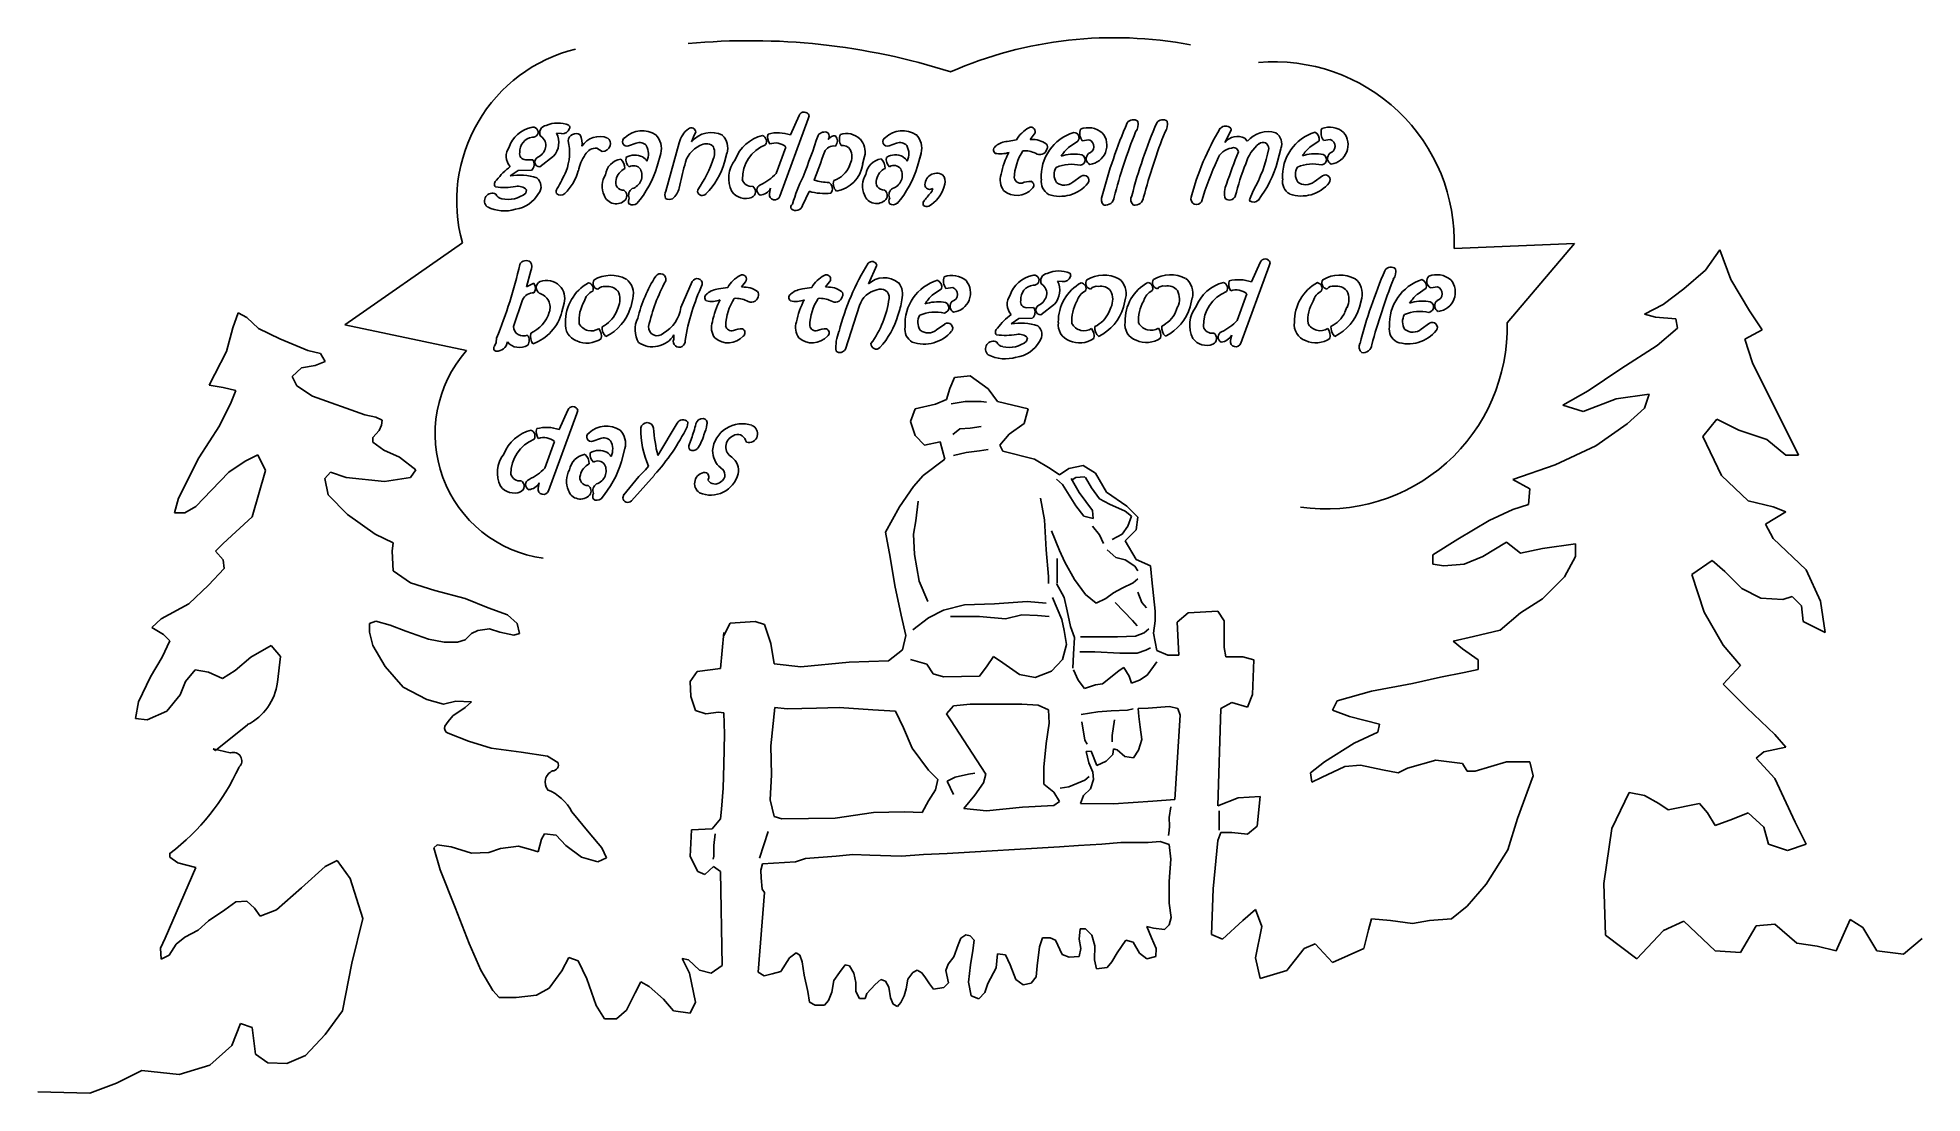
# Model space of a CAD drawing. Extents: x 0.4 to 21.8, y -6.9 to 5.1.
import ezdxf

# ---------------------------------------------------------------- set-up
doc = ezdxf.new("R2010")
doc.units = 0
doc.layers.get('0').update_dxf_attribs({"linetype": 'CONTINUOUS'})

msp = doc.modelspace()

# ---------------------------------------------------------------- linework, layer by layer
for p, q in [((9.148, 4.165), (8.826, 3.285)), ((8.947, 3.982), (9.047, 4.204)), ((9.16, 4.2), (9.148, 4.165)), ((6.343, 3.997), (6.287, 4.003)), ((7.195, 3.888), (7.108, 3.857)), ((7.532, 3.345), (7.683, 3.893)), ((10.155, 3.888), (10.069, 3.86)), ((11.412, 3.908), (11.517, 3.925)), ((11.72, 3.991), (11.675, 3.931)), ((11.675, 3.931), (11.683, 3.931)), ((13.933, 3.983), (13.886, 3.898)), ((13.957, 4.039), (13.933, 3.983)), ((13.954, 4.059), (13.957, 4.039)), ((14.115, 3.945), (14.142, 3.911)), ((6.806, 3.795), (6.748, 3.832)), ((7.472, 3.773), (7.433, 3.626)), ((8.226, 3.776), (8.199, 3.673)), ((8.784, 3.544), (8.895, 3.845)), ((9.612, 3.613), (9.626, 3.652)), ((9.79, 3.739), (9.768, 3.651)), ((10.433, 3.776), (10.393, 3.629)), ((10.432, 3.773), (10.393, 3.626)), ((14.524, 3.826), (14.487, 3.681)), ((5.85, 3.579), (5.76, 3.516)), ((12.158, 3.445), (12.253, 3.513)), ((14.901, 3.45), (14.996, 3.517)), ((5.938, 3.32), (5.947, 3.358)), ((7.89, 3.334), (7.895, 3.358)), ((8.708, 3.315), (8.722, 3.377)), ((9.161, 3.341), (9.084, 3.181)), ((10.703, 3.423), (10.692, 3.386)), ((14.166, 3.243), (14.208, 3.347)), ((14.169, 3.234), (14.166, 3.243)), ((5.995, 2.436), (5.947, 2.255)), ((9.93, 2.503), (9.834, 2.288)), ((14.39, 2.494), (14.068, 1.615)), ((14.189, 2.312), (14.289, 2.534)), ((14.403, 2.53), (14.39, 2.494)), ((7.703, 2.02), (7.832, 2.316)), ((8.129, 2.231), (8.235, 2.248)), ((8.437, 2.314), (8.392, 2.254)), ((8.392, 2.254), (8.4, 2.254)), ((9.085, 2.231), (9.191, 2.248)), ((9.393, 2.314), (9.348, 2.254)), ((9.348, 2.254), (9.356, 2.254)), ((12.039, 2.315), (11.983, 2.321)), ((14.026, 1.874), (14.137, 2.175)), ((5.902, 2.108), (5.797, 1.803)), ((6.375, 2.071), (6.35, 1.971)), ((6.965, 1.963), (6.988, 2.021)), ((7.155, 2.124), (7.131, 2.022)), ((9.733, 2.044), (9.572, 1.546)), ((12.568, 1.964), (12.591, 2.022)), ((12.758, 2.126), (12.734, 2.023)), ((13.326, 1.969), (13.349, 2.027)), ((13.517, 2.13), (13.492, 2.028)), ((15.252, 1.966), (15.275, 2.023)), ((15.443, 2.127), (15.418, 2.025)), ((10.609, 1.766), (10.704, 1.833)), ((11.546, 1.897), (11.456, 1.834)), ((16.12, 1.774), (16.215, 1.841)), ((5.58, 1.576), (5.601, 1.62)), ((5.601, 1.62), (5.607, 1.674)), ((7.62, 1.659), (7.623, 1.709)), ((11.633, 1.638), (11.643, 1.676)), ((13.951, 1.644), (13.965, 1.706)), ((6.517, 0.816), (6.196, -0.064)), ((6.317, 0.633), (6.417, 0.855)), ((6.53, 0.851), (6.517, 0.816)), ((7.439, 0.338), (7.661, 0.707)), ((7.781, 0.711), (7.772, 0.664)), ((7.779, 0.72), (7.781, 0.711)), ((6.154, 0.195), (6.265, 0.496)), ((6.788, 0.532), (6.701, 0.501)), ((7.797, 0.461), (7.821, 0.53)), ((8.449, 0.491), (8.436, 0.511)), ((7.066, 0.417), (7.026, 0.27)), ((6.078, -0.034), (6.092, 0.028)), ((7.4, 0.116), (7.139, -0.177)), ((7.041, -0.142), (7.053, -0.107))]:
    msp.add_line(p, q)
at = {"linetype": 'CONTINUOUS'}
for p, q in [((12.109, 3.84), (12.215, 3.912)), ((12.265, 3.917), (12.342, 3.926)), ((14.853, 3.844), (14.958, 3.916)), ((15.008, 3.921), (15.086, 3.931)), ((5.936, 3.699), (6.017, 3.701)), ((6.098, 3.619), (6.252, 3.74)), ((5.85, 3.579), (6.002, 3.58)), ((5.947, 2.255), (6.029, 2.297)), ((10.56, 2.161), (10.666, 2.232)), ((10.716, 2.238), (10.793, 2.247)), ((16.072, 2.169), (16.177, 2.24)), ((16.227, 2.246), (16.304, 2.255)), ((11.632, 2.018), (11.712, 2.019)), ((11.794, 1.937), (11.948, 2.058)), ((11.546, 1.897), (11.697, 1.898))]:
    msp.add_line(p, q, dxfattribs=at)
at = {"color": 1}
for p, q in [((5.219, 2.755), (3.881, 1.824)), ((16.494, 2.691), (17.864, 2.747)), ((17.864, 2.747), (17.095, 1.847)), ((19.353, 2.445), (19.514, 2.677)), ((19.514, 2.677), (19.639, 2.338)), ((19.104, 2.231), (19.353, 2.445)), ((18.872, 2.053), (19.104, 2.231)), ((19.639, 2.338), (19.853, 1.982)), ((2.668, 1.959), (2.606, 1.79)), ((2.766, 1.906), (2.668, 1.959)), ((18.658, 1.946), (18.872, 2.053)), ((18.783, 1.91), (18.658, 1.946)), ((19.853, 1.982), (19.995, 1.768)), ((2.606, 1.79), (2.534, 1.522)), ((2.9, 1.781), (2.766, 1.906)), ((3.141, 1.665), (2.9, 1.781)), ((3.881, 1.824), (5.265, 1.53)), ((19.015, 1.893), (18.783, 1.91)), ((18.801, 1.589), (19.032, 1.786)), ((19.032, 1.786), (19.015, 1.893)), ((19.995, 1.768), (19.799, 1.661)), ((2.534, 1.522), (2.401, 1.264)), ((3.462, 1.531), (3.141, 1.665)), ((3.604, 1.496), (3.462, 1.531)), ((18.39, 1.322), (18.801, 1.589)), ((19.799, 1.661), (19.888, 1.393)), ((3.283, 1.237), (3.39, 1.335)), ((3.39, 1.335), (3.542, 1.362)), ((3.542, 1.362), (3.658, 1.406)), ((3.658, 1.406), (3.604, 1.496)), ((18.016, 1.072), (18.39, 1.322)), ((19.888, 1.393), (20.408, 0.341)), ((2.401, 1.264), (2.338, 1.139)), ((2.338, 1.139), (2.499, 1.112)), ((2.499, 1.112), (2.641, 1.076)), ((2.641, 1.076), (2.588, 0.943)), ((3.337, 1.13), (3.283, 1.237)), ((3.515, 1.014), (3.337, 1.13)), ((10.722, 0.974), (10.758, 1.099)), ((10.758, 1.099), (10.811, 1.224)), ((10.811, 1.224), (10.99, 1.242)), ((10.99, 1.242), (11.195, 1.095)), ((11.195, 1.095), (11.302, 0.952)), ((17.731, 0.912), (18.016, 1.072)), ((2.588, 0.943), (2.454, 0.675)), ((4.109, 0.8), (3.515, 1.014)), ((10.312, 0.725), (10.366, 0.867)), ((10.366, 0.867), (10.597, 0.921)), ((10.597, 0.921), (10.722, 0.974)), ((10.776, 0.925), (10.936, 0.952)), ((10.936, 0.952), (11.043, 0.952)), ((11.043, 0.952), (11.115, 0.952)), ((11.115, 0.952), (11.177, 0.943)), ((11.302, 0.952), (11.65, 0.867)), ((11.65, 0.867), (11.605, 0.702)), ((17.962, 0.84), (17.731, 0.912)), ((18.337, 0.983), (17.962, 0.84)), ((18.711, 1.037), (18.337, 0.983)), ((18.462, 0.698), (18.658, 0.876)), ((18.658, 0.876), (18.711, 1.037)), ((2.454, 0.675), (2.222, 0.31)), ((4.234, 0.774), (4.109, 0.8)), ((4.306, 0.738), (4.234, 0.774)), ((4.27, 0.622), (4.297, 0.684)), ((4.297, 0.684), (4.306, 0.738)), ((10.366, 0.564), (10.312, 0.725)), ((10.874, 0.64), (10.99, 0.649)), ((10.99, 0.649), (11.115, 0.667)), ((11.605, 0.702), (11.436, 0.582)), ((18.105, 0.448), (18.462, 0.698)), ((19.481, 0.751), (19.32, 0.555)), ((19.73, 0.626), (19.481, 0.751)), ((4.199, 0.542), (4.27, 0.622)), ((4.199, 0.488), (4.199, 0.542)), ((4.323, 0.399), (4.199, 0.488)), ((10.473, 0.457), (10.366, 0.564)), ((10.651, 0.493), (10.473, 0.457)), ((10.704, 0.297), (10.651, 0.493)), ((10.794, 0.577), (10.874, 0.64)), ((11.436, 0.582), (11.329, 0.457)), ((11.329, 0.457), (11.364, 0.386)), ((17.641, 0.234), (18.105, 0.448)), ((19.32, 0.555), (19.534, 0.109)), ((20.051, 0.519), (19.73, 0.626)), ((20.265, 0.341), (20.051, 0.519)), ((2.222, 0.31), (1.991, -0.145)), ((2.561, 0.149), (2.748, 0.274)), ((2.748, 0.274), (2.891, 0.345)), ((2.891, 0.345), (2.98, 0.167)), ((4.502, 0.319), (4.323, 0.399)), ((4.689, 0.176), (4.502, 0.319)), ((10.455, 0.11), (10.704, 0.297)), ((10.803, 0.337), (10.945, 0.372)), ((10.945, 0.372), (11.097, 0.39)), ((11.097, 0.39), (11.195, 0.408)), ((11.364, 0.386), (11.721, 0.297)), ((11.721, 0.297), (11.899, 0.19)), ((12.113, 0.19), (12.274, 0.225)), ((12.274, 0.225), (12.416, 0.136)), ((17.16, 0.065), (17.641, 0.234)), ((20.408, 0.341), (20.265, 0.341)), ((2.365, -0.056), (2.561, 0.149)), ((2.98, 0.167), (2.829, -0.359)), ((3.655, 0.078), (3.717, 0.149)), ((3.69, -0.109), (3.655, 0.078)), ((3.717, 0.149), (3.895, 0.087)), ((3.895, 0.087), (4.332, 0.042)), ((4.332, 0.042), (4.627, 0.087)), ((4.627, 0.087), (4.689, 0.176)), ((10.348, -0.015), (10.455, 0.11)), ((11.899, 0.19), (12.006, 0.118)), ((12.042, 0.007), (11.971, 0.069)), ((12.006, 0.118), (12.113, 0.19)), ((12.194, -0.234), (12.042, 0.007)), ((12.14, 0.078), (12.229, -0.082)), ((12.149, 0.06), (12.194, 0.087)), ((12.194, 0.087), (12.292, 0.096)), ((12.292, 0.096), (12.318, 0.069)), ((12.301, 0.087), (12.372, -0.029)), ((12.416, 0.136), (12.541, -0.078)), ((17.356, -0.042), (17.16, 0.065)), ((19.534, 0.109), (19.837, -0.176)), ((1.991, -0.145), (1.946, -0.315)), ((2.187, -0.243), (2.365, -0.056)), ((3.913, -0.332), (3.69, -0.109)), ((10.187, -0.247), (10.348, -0.015)), ((10.401, -0.181), (10.375, -0.403)), ((11.792, -0.145), (11.837, -0.395)), ((12.229, -0.082), (12.381, -0.288)), ((12.372, -0.029), (12.461, -0.154)), ((12.461, -0.154), (12.577, -0.216)), ((12.541, -0.078), (12.773, -0.238)), ((17.338, -0.22), (17.356, -0.042)), ((19.837, -0.176), (20.123, -0.247)), ((1.946, -0.315), (2.062, -0.315)), ((2.062, -0.315), (2.187, -0.243)), ((2.829, -0.359), (2.641, -0.528)), ((4.225, -0.555), (3.913, -0.332)), ((10.027, -0.532), (10.187, -0.247)), ((10.375, -0.403), (10.348, -0.555)), ((11.837, -0.395), (11.855, -0.733)), ((12.283, -0.35), (12.194, -0.234)), ((12.39, -0.377), (12.283, -0.35)), ((12.381, -0.288), (12.39, -0.377)), ((12.577, -0.216), (12.755, -0.296)), ((12.755, -0.296), (12.827, -0.35)), ((12.773, -0.238), (12.898, -0.363)), ((12.827, -0.35), (12.782, -0.466)), ((12.898, -0.363), (12.88, -0.506)), ((16.536, -0.613), (16.892, -0.399)), ((16.892, -0.399), (17.16, -0.274)), ((17.16, -0.274), (17.338, -0.22)), ((20.265, -0.301), (20.034, -0.444)), ((20.123, -0.247), (20.265, -0.301)), ((2.641, -0.528), (2.499, -0.662)), ((4.43, -0.653), (4.225, -0.555)), ((10.08, -0.818), (10.027, -0.532)), ((10.348, -0.555), (10.357, -0.787)), ((11.917, -0.519), (12.006, -0.742)), ((12.381, -0.466), (12.461, -0.564)), ((12.461, -0.564), (12.506, -0.662)), ((12.72, -0.555), (12.604, -0.617)), ((12.782, -0.466), (12.72, -0.555)), ((12.88, -0.506), (12.755, -0.631)), ((12.755, -0.631), (12.88, -0.845)), ((16.251, -0.791), (16.536, -0.613)), ((20.034, -0.444), (20.123, -0.604)), ((20.123, -0.604), (20.497, -0.961)), ((2.499, -0.662), (2.41, -0.751)), ((2.41, -0.751), (2.499, -0.849)), ((2.499, -0.849), (2.508, -0.947)), ((4.421, -0.751), (4.43, -0.653)), ((4.43, -0.974), (4.421, -0.751)), ((10.134, -1.139), (10.08, -0.818)), ((10.357, -0.787), (10.41, -1.09)), ((11.855, -0.733), (11.881, -1.037)), ((11.98, -0.831), (11.98, -1.063)), ((12.006, -0.742), (12.069, -0.876)), ((12.55, -0.733), (12.648, -0.823)), ((12.648, -0.823), (12.755, -0.849)), ((12.755, -0.849), (12.862, -0.921)), ((12.88, -0.845), (13.041, -0.916)), ((16.251, -0.898), (16.251, -0.791)), ((16.821, -0.809), (16.607, -0.898)), ((17.089, -0.648), (16.821, -0.809)), ((17.249, -0.773), (17.089, -0.648)), ((17.499, -0.72), (17.249, -0.773)), ((17.873, -0.666), (17.499, -0.72)), ((17.748, -1.041), (17.873, -0.809)), ((17.873, -0.809), (17.873, -0.666)), ((19.427, -0.854), (19.195, -1.014)), ((19.57, -0.979), (19.427, -0.854)), ((2.508, -0.947), (2.329, -1.135)), ((4.627, -1.108), (4.43, -0.974)), ((11.881, -1.037), (11.881, -1.117)), ((11.98, -1.063), (11.98, -1.108)), ((12.069, -0.876), (12.176, -1.072)), ((12.844, -1.108), (12.898, -1.063)), ((12.862, -0.921), (12.898, -0.974)), ((13.041, -0.916), (13.058, -1.077)), ((16.375, -0.916), (16.251, -0.898)), ((16.607, -0.898), (16.375, -0.916)), ((17.499, -1.29), (17.748, -1.041)), ((19.195, -1.014), (19.338, -1.442)), ((19.766, -1.175), (19.57, -0.979)), ((20.497, -0.961), (20.658, -1.317)), ((2.329, -1.135), (2.106, -1.349)), ((4.903, -1.197), (4.627, -1.108)), ((5.251, -1.286), (4.903, -1.197)), ((10.205, -1.477), (10.134, -1.139)), ((10.41, -1.09), (10.508, -1.322)), ((11.926, -1.277), (12.033, -1.527)), ((11.971, -1.117), (12.06, -1.277)), ((12.06, -1.277), (12.095, -1.429)), ((12.176, -1.072), (12.301, -1.242)), ((12.301, -1.242), (12.425, -1.34)), ((12.532, -1.286), (12.622, -1.224)), ((12.622, -1.224), (12.72, -1.17)), ((12.72, -1.17), (12.844, -1.108)), ((12.898, -1.215), (12.943, -1.331)), ((13.058, -1.077), (13.076, -1.255)), ((13.076, -1.255), (13.094, -1.433)), ((19.98, -1.282), (19.766, -1.175)), ((20.23, -1.3), (19.98, -1.282)), ((20.337, -1.264), (20.23, -1.3)), ((20.444, -1.371), (20.337, -1.264)), ((2.106, -1.349), (1.794, -1.518)), ((5.509, -1.393), (5.251, -1.286)), ((5.732, -1.473), (5.509, -1.393)), ((5.839, -1.571), (5.732, -1.473)), ((10.259, -1.709), (10.205, -1.477)), ((10.517, -1.509), (10.687, -1.42)), ((10.687, -1.42), (10.927, -1.358)), ((10.767, -1.491), (11.097, -1.491)), ((10.927, -1.358), (11.266, -1.349)), ((11.097, -1.491), (11.391, -1.518)), ((11.266, -1.349), (11.641, -1.322)), ((11.391, -1.518), (11.578, -1.473)), ((11.578, -1.473), (11.757, -1.482)), ((11.641, -1.322), (11.855, -1.34)), ((11.757, -1.482), (11.89, -1.491)), ((12.095, -1.429), (12.131, -1.607)), ((12.425, -1.34), (12.532, -1.286)), ((12.639, -1.331), (12.836, -1.536)), ((12.943, -1.331), (12.996, -1.393)), ((13.094, -1.433), (13.094, -1.54)), ((13.344, -1.558), (13.469, -1.451)), ((13.469, -1.451), (13.807, -1.433)), ((13.807, -1.433), (13.879, -1.54)), ((17.017, -1.647), (17.249, -1.451)), ((17.249, -1.451), (17.499, -1.29)), ((19.338, -1.442), (19.552, -1.817)), ((20.462, -1.549), (20.444, -1.371)), ((20.658, -1.317), (20.711, -1.674)), ((1.794, -1.518), (1.687, -1.616)), ((1.687, -1.616), (1.821, -1.696)), ((1.821, -1.696), (1.892, -1.768)), ((4.163, -1.571), (4.234, -1.545)), ((4.163, -1.669), (4.163, -1.571)), ((4.199, -1.821), (4.163, -1.669)), ((4.234, -1.545), (4.395, -1.589)), ((4.395, -1.589), (4.573, -1.66)), ((4.573, -1.66), (4.832, -1.75)), ((5.251, -1.759), (5.322, -1.687)), ((5.322, -1.687), (5.393, -1.652)), ((5.393, -1.652), (5.527, -1.634)), ((5.527, -1.634), (5.643, -1.669)), ((5.643, -1.669), (5.804, -1.705)), ((5.804, -1.705), (5.866, -1.687)), ((5.866, -1.687), (5.839, -1.571)), ((8.19, -1.674), (8.154, -2.084)), ((8.19, -1.709), (8.261, -1.567)), ((8.261, -1.567), (8.547, -1.549)), ((8.547, -1.549), (8.654, -1.584)), ((8.654, -1.584), (8.725, -1.798)), ((10.223, -1.87), (10.259, -1.709)), ((10.339, -1.643), (10.517, -1.509)), ((12.033, -1.527), (12.06, -1.652)), ((12.06, -1.652), (12.087, -1.812)), ((12.131, -1.607), (12.176, -1.732)), ((12.666, -1.723), (12.871, -1.714)), ((12.836, -1.536), (12.889, -1.598)), ((12.871, -1.714), (12.969, -1.679)), ((12.969, -1.679), (13.023, -1.634)), ((13.094, -1.54), (13.076, -1.683)), ((13.076, -1.683), (13.112, -1.879)), ((13.362, -1.933), (13.344, -1.558)), ((13.879, -1.54), (13.879, -1.843)), ((16.714, -1.718), (17.017, -1.647)), ((20.711, -1.674), (20.462, -1.549)), ((1.892, -1.768), (1.803, -1.955)), ((2.811, -1.955), (3.043, -1.821)), ((3.043, -1.821), (3.15, -1.946)), ((4.341, -2.062), (4.199, -1.821)), ((4.832, -1.75), (5.01, -1.785)), ((5.01, -1.785), (5.162, -1.785)), ((5.162, -1.785), (5.251, -1.759)), ((8.725, -1.798), (8.761, -2.03)), ((10.062, -1.995), (10.223, -1.87)), ((12.087, -1.812), (12.042, -1.982)), ((12.167, -1.919), (12.158, -2.08)), ((12.176, -1.732), (12.167, -1.919)), ((12.238, -1.893), (12.408, -1.893)), ((12.247, -1.723), (12.461, -1.723)), ((12.408, -1.893), (12.693, -1.91)), ((12.461, -1.723), (12.666, -1.723)), ((12.693, -1.91), (12.889, -1.91)), ((12.889, -1.91), (12.987, -1.875)), ((12.987, -1.875), (13.041, -1.848)), ((13.112, -1.879), (13.237, -1.933)), ((13.879, -1.843), (13.897, -1.95)), ((16.482, -1.772), (16.714, -1.718)), ((16.589, -1.861), (16.482, -1.772)), ((16.768, -1.986), (16.589, -1.861)), ((19.552, -1.817), (19.748, -2.049)), ((1.803, -1.955), (1.67, -2.178)), ((2.071, -2.231), (2.178, -2.098)), ((2.178, -2.098), (2.329, -2.124)), ((2.329, -2.124), (2.49, -2.196)), ((2.49, -2.196), (2.633, -2.107)), ((2.633, -2.107), (2.811, -1.955)), ((3.15, -1.946), (3.114, -2.24)), ((4.546, -2.294), (4.341, -2.062)), ((7.887, -2.119), (7.807, -2.231)), ((8.154, -2.084), (7.887, -2.119)), ((8.761, -2.03), (9.064, -2.066)), ((9.064, -2.066), (9.617, -2.012)), ((9.617, -2.012), (10.062, -1.995)), ((10.499, -2.035), (10.312, -1.982)), ((10.571, -2.142), (10.499, -2.035)), ((10.687, -2.178), (10.571, -2.142)), ((11.186, -2.053), (11.097, -2.169)), ((11.257, -1.946), (11.186, -2.053)), ((11.364, -2.017), (11.257, -1.946)), ((11.552, -2.151), (11.364, -2.017)), ((11.917, -2.115), (11.73, -2.187)), ((12.042, -1.982), (11.917, -2.115)), ((12.167, -2.098), (12.22, -2.214)), ((12.586, -2.187), (12.684, -2.107)), ((12.684, -2.107), (12.737, -2.071)), ((12.737, -2.071), (12.8, -2.169)), ((13.005, -2.16), (13.076, -2.062)), ((13.076, -2.062), (13.112, -2.008)), ((13.237, -1.933), (13.362, -1.933)), ((13.897, -1.95), (14.093, -1.95)), ((14.093, -1.95), (14.218, -1.986)), ((14.218, -1.986), (14.2, -2.378)), ((16.34, -2.182), (16.607, -2.128)), ((16.607, -2.128), (16.768, -2.093)), ((16.768, -2.093), (16.768, -1.986)), ((19.748, -2.049), (19.552, -2.263)), ((1.67, -2.178), (1.536, -2.463)), ((2.008, -2.383), (2.071, -2.231)), ((4.814, -2.436), (4.546, -2.294)), ((7.807, -2.231), (7.815, -2.401)), ((11.097, -2.169), (10.687, -2.178)), ((11.73, -2.187), (11.552, -2.151)), ((12.22, -2.214), (12.292, -2.312)), ((12.292, -2.312), (12.416, -2.267)), ((12.416, -2.267), (12.497, -2.258)), ((12.497, -2.258), (12.586, -2.187)), ((12.8, -2.169), (12.827, -2.249)), ((12.827, -2.249), (12.916, -2.214)), ((12.916, -2.214), (13.005, -2.16)), ((15.163, -2.449), (15.555, -2.342)), ((15.555, -2.342), (16.019, -2.253)), ((16.019, -2.253), (16.34, -2.182)), ((19.552, -2.263), (19.82, -2.53)), ((1.536, -2.463), (1.5, -2.65)), ((1.634, -2.668), (1.857, -2.57)), ((1.857, -2.57), (2.008, -2.383)), ((5.001, -2.49), (4.814, -2.436)), ((5.144, -2.454), (5.001, -2.49)), ((5.108, -2.623), (5.251, -2.525)), ((5.322, -2.463), (5.144, -2.454)), ((5.251, -2.525), (5.322, -2.463)), ((7.815, -2.401), (7.869, -2.561)), ((7.869, -2.561), (7.985, -2.597)), ((8.77, -2.525), (8.725, -2.962)), ((8.912, -2.543), (8.77, -2.525)), ((9.242, -2.534), (8.912, -2.543)), ((9.501, -2.525), (9.242, -2.534)), ((9.884, -2.552), (9.501, -2.525)), ((10.143, -2.57), (9.884, -2.552)), ((10.232, -2.757), (10.143, -2.57)), ((10.722, -2.597), (10.803, -2.508)), ((10.803, -2.508), (10.99, -2.49)), ((10.99, -2.49), (11.266, -2.49)), ((11.266, -2.49), (11.578, -2.49)), ((11.578, -2.49), (11.766, -2.499)), ((11.766, -2.499), (11.881, -2.552)), ((11.881, -2.552), (11.89, -2.704)), ((12.441, -2.575), (12.593, -2.566)), ((12.593, -2.566), (12.78, -2.557)), ((12.78, -2.557), (12.843, -2.543)), ((13.013, -2.534), (12.901, -2.539)), ((12.901, -2.539), (12.91, -2.628)), ((13.258, -2.517), (13.013, -2.534)), ((13.352, -2.539), (13.258, -2.517)), ((13.379, -2.615), (13.352, -2.539)), ((13.843, -2.539), (13.807, -3.644)), ((13.968, -2.468), (13.843, -2.539)), ((14.146, -2.521), (13.968, -2.468)), ((14.2, -2.378), (14.146, -2.521)), ((15.109, -2.556), (15.163, -2.449)), ((15.305, -2.628), (15.109, -2.556)), ((19.82, -2.53), (20.141, -2.833)), ((1.5, -2.65), (1.634, -2.668)), ((2.775, -2.722), (2.41, -3.016)), ((5.019, -2.739), (5.055, -2.686)), ((5.055, -2.686), (5.108, -2.623)), ((7.985, -2.597), (8.128, -2.579)), ((8.128, -2.579), (8.19, -2.588)), ((8.19, -2.588), (8.199, -2.829)), ((10.33, -2.989), (10.232, -2.757)), ((10.767, -2.668), (10.722, -2.597)), ((11.168, -3.283), (10.767, -2.668)), ((11.89, -2.704), (11.855, -2.936)), ((12.253, -2.606), (12.441, -2.575)), ((12.262, -2.688), (12.294, -2.898)), ((12.633, -2.666), (12.606, -2.845)), ((12.91, -2.628), (12.923, -2.749)), ((12.923, -2.749), (12.941, -2.892)), ((13.318, -3.572), (13.379, -2.615)), ((15.644, -2.717), (15.305, -2.628)), ((15.626, -2.806), (15.644, -2.717)), ((2.41, -3.016), (2.383, -2.998)), ((2.383, -2.998), (2.579, -3.043)), ((5.286, -2.909), (5.055, -2.82)), ((5.545, -2.989), (5.286, -2.909)), ((5.884, -3.034), (5.545, -2.989)), ((8.199, -2.829), (8.19, -3.176)), ((8.725, -2.962), (8.734, -3.292)), ((10.517, -3.239), (10.33, -2.989)), ((11.855, -2.936), (11.828, -3.203)), ((12.294, -2.898), (12.32, -2.943)), ((12.606, -2.845), (12.606, -2.916)), ((12.62, -2.995), (12.615, -3.062)), ((12.664, -3.008), (12.62, -2.995)), ((12.941, -2.892), (12.906, -3.012)), ((15.02, -3.145), (15.359, -2.931)), ((15.359, -2.931), (15.626, -2.806)), ((20.265, -2.976), (20.016, -3.029)), ((20.141, -2.833), (20.265, -2.976)), ((6.187, -3.078), (5.884, -3.034)), ((6.303, -3.15), (6.187, -3.078)), ((8.19, -3.176), (8.181, -3.444)), ((11.828, -3.203), (11.828, -3.399)), ((12.365, -3.023), (12.309, -3.028)), ((12.309, -3.028), (12.341, -3.157)), ((12.341, -3.157), (12.385, -3.26)), ((12.432, -3.187), (12.365, -3.023)), ((12.539, -3.137), (12.432, -3.187)), ((12.615, -3.062), (12.539, -3.137)), ((12.749, -3.084), (12.664, -3.008)), ((12.847, -3.097), (12.749, -3.084)), ((12.906, -3.012), (12.847, -3.097)), ((14.86, -3.27), (15.02, -3.145)), ((15.252, -3.198), (14.984, -3.323)), ((15.43, -3.181), (15.252, -3.198)), ((15.68, -3.234), (15.43, -3.181)), ((16.286, -3.127), (15.965, -3.216)), ((16.589, -3.163), (16.286, -3.127)), ((16.643, -3.252), (16.589, -3.163)), ((17.089, -3.145), (16.732, -3.252)), ((17.356, -3.145), (17.089, -3.145)), ((17.392, -3.305), (17.356, -3.145)), ((20.016, -3.029), (19.927, -3.101)), ((19.927, -3.101), (20.141, -3.332)), ((8.734, -3.292), (8.716, -3.578)), ((10.624, -3.346), (10.517, -3.239)), ((10.597, -3.462), (10.624, -3.346)), ((10.731, -3.364), (10.82, -3.319)), ((10.803, -3.515), (10.731, -3.364)), ((10.82, -3.319), (10.972, -3.283)), ((10.972, -3.283), (11.043, -3.274)), ((11.043, -3.524), (11.141, -3.381)), ((11.141, -3.381), (11.168, -3.283)), ((11.828, -3.399), (11.944, -3.488)), ((12.113, -3.429), (12.202, -3.389)), ((12.202, -3.389), (12.296, -3.353)), ((12.296, -3.353), (12.345, -3.309)), ((12.394, -3.345), (12.358, -3.452)), ((12.385, -3.26), (12.394, -3.345)), ((14.877, -3.377), (14.86, -3.27)), ((14.984, -3.323), (14.877, -3.377)), ((15.858, -3.27), (15.68, -3.234)), ((15.965, -3.216), (15.858, -3.27)), ((16.732, -3.252), (16.643, -3.252)), ((17.213, -3.787), (17.392, -3.305)), ((20.141, -3.332), (20.372, -3.831)), ((8.181, -3.444), (8.163, -3.684)), ((8.716, -3.578), (8.761, -3.765)), ((10.446, -3.72), (10.517, -3.586)), ((10.517, -3.586), (10.597, -3.462)), ((10.918, -3.676), (11.043, -3.524)), ((11.944, -3.64), (11.587, -3.658)), ((11.944, -3.488), (12.006, -3.595)), ((12.006, -3.595), (11.944, -3.64)), ((12.015, -3.443), (12.113, -3.429)), ((12.278, -3.528), (12.247, -3.617)), ((12.247, -3.617), (12.622, -3.621)), ((12.358, -3.452), (12.278, -3.528)), ((12.622, -3.621), (13.068, -3.59)), ((13.068, -3.59), (13.318, -3.572)), ((13.807, -3.644), (14.039, -3.555)), ((14.039, -3.555), (14.289, -3.537)), ((14.289, -3.537), (14.253, -3.876)), ((18.482, -3.493), (18.286, -3.903)), ((18.66, -3.528), (18.482, -3.493)), ((18.821, -3.617), (18.66, -3.528)), ((18.928, -3.689), (18.821, -3.617)), ((19.285, -3.617), (18.928, -3.689)), ((19.374, -3.724), (19.285, -3.617)), ((6.66, -3.952), (6.463, -3.711)), ((8.154, -3.791), (8.056, -3.907)), ((8.163, -3.684), (8.154, -3.791)), ((8.761, -3.765), (8.85, -3.792)), ((8.85, -3.792), (9.456, -3.783)), ((9.456, -3.783), (9.893, -3.72)), ((9.893, -3.72), (10.241, -3.711)), ((10.241, -3.711), (10.446, -3.72)), ((11.177, -3.702), (10.918, -3.676)), ((11.587, -3.658), (11.177, -3.702)), ((13.273, -3.656), (13.255, -3.776)), ((13.255, -3.776), (13.259, -3.875)), ((13.824, -3.702), (13.824, -3.921)), ((17.106, -4.144), (17.213, -3.787)), ((19.463, -3.867), (19.374, -3.724)), ((19.659, -3.796), (19.463, -3.867)), ((19.837, -3.724), (19.659, -3.796)), ((20.016, -3.885), (19.837, -3.724)), ((20.372, -3.831), (20.497, -4.081)), ((6.08, -4.166), (6.116, -4.023)), ((6.116, -4.023), (6.151, -3.961)), ((6.151, -3.961), (6.285, -3.979)), ((6.285, -3.979), (6.392, -4.094)), ((6.802, -4.121), (6.66, -3.952)), ((7.824, -3.916), (7.807, -4.219)), ((8.056, -3.907), (7.824, -3.916)), ((8.092, -3.964), (8.078, -4.094)), ((8.695, -3.936), (8.595, -4.238)), ((12.488, -4.081), (12.703, -4.063)), ((12.703, -4.063), (13.016, -4.063)), ((13.016, -4.063), (13.152, -4.049)), ((13.152, -4.049), (13.255, -4.085)), ((13.255, -3.924), (13.246, -3.982)), ((13.259, -3.875), (13.255, -3.924)), ((13.807, -4.037), (13.754, -4.589)), ((13.843, -3.947), (13.807, -4.037)), ((13.968, -3.947), (13.843, -3.947)), ((14.146, -3.965), (13.968, -3.947)), ((14.253, -3.876), (14.146, -3.965)), ((18.286, -3.903), (18.197, -4.527)), ((20.069, -4.081), (20.016, -3.885)), ((1.892, -4.184), (1.892, -4.229)), ((1.892, -4.229), (1.982, -4.291)), ((3.658, -4.335), (3.792, -4.264)), ((3.792, -4.264), (3.943, -4.469)), ((4.894, -4.121), (4.93, -4.086)), ((4.965, -4.371), (4.894, -4.121)), ((4.93, -4.086), (5.09, -4.112)), ((5.09, -4.112), (5.322, -4.184)), ((5.322, -4.184), (5.518, -4.175)), ((5.518, -4.175), (5.652, -4.13)), ((5.652, -4.13), (5.857, -4.103)), ((5.857, -4.103), (5.991, -4.139)), ((5.991, -4.139), (6.08, -4.166)), ((6.392, -4.094), (6.57, -4.228)), ((6.57, -4.228), (6.758, -4.282)), ((6.758, -4.282), (6.856, -4.237)), ((6.856, -4.237), (6.802, -4.121)), ((7.807, -4.219), (7.896, -4.389)), ((8.078, -4.215), (8.069, -4.251)), ((8.078, -4.094), (8.078, -4.215)), ((8.629, -4.304), (9.005, -4.282)), ((9.005, -4.282), (9.117, -4.242)), ((9.117, -4.242), (9.466, -4.215)), ((9.466, -4.215), (9.658, -4.197)), ((9.658, -4.197), (9.851, -4.206)), ((9.851, -4.206), (10.209, -4.215)), ((10.209, -4.215), (10.46, -4.197)), ((10.46, -4.197), (10.728, -4.188)), ((10.728, -4.188), (12.005, -4.112)), ((12.005, -4.112), (12.224, -4.094)), ((12.224, -4.094), (12.488, -4.081)), ((13.255, -4.085), (13.273, -4.251)), ((13.273, -4.251), (13.255, -4.506)), ((16.857, -4.536), (17.106, -4.144)), ((20.283, -4.152), (20.069, -4.081)), ((20.497, -4.081), (20.283, -4.152)), ((2.187, -4.344), (1.839, -5.147)), ((1.982, -4.291), (2.187, -4.344)), ((3.39, -4.576), (3.658, -4.335)), ((3.943, -4.469), (4.086, -4.924)), ((5.135, -4.799), (4.965, -4.371)), ((7.896, -4.389), (7.976, -4.425)), ((7.976, -4.425), (8.074, -4.335)), ((8.074, -4.335), (8.154, -4.389)), ((8.154, -4.389), (8.172, -5.459)), ((8.611, -4.376), (8.629, -4.304)), ((8.616, -4.461), (8.611, -4.376)), ((8.625, -4.591), (8.616, -4.461)), ((3.105, -4.826), (3.39, -4.576)), ((8.58, -5.535), (8.651, -4.631)), ((8.651, -4.631), (8.625, -4.591)), ((13.255, -4.506), (13.255, -4.752)), ((13.754, -4.589), (13.736, -5.106)), ((16.643, -4.786), (16.857, -4.536)), ((18.197, -4.527), (18.215, -5.115)), ((2.329, -4.951), (2.517, -4.826)), ((2.517, -4.826), (2.641, -4.737)), ((2.641, -4.737), (2.766, -4.728)), ((2.766, -4.728), (2.855, -4.808)), ((2.855, -4.808), (2.918, -4.897)), ((2.918, -4.897), (3.105, -4.826)), ((4.086, -4.924), (3.961, -5.432)), ((5.295, -5.209), (5.135, -4.799)), ((13.255, -4.752), (13.277, -4.913)), ((13.277, -4.913), (13.255, -4.998)), ((14.093, -4.946), (14.235, -4.821)), ((14.235, -4.821), (14.307, -5.017)), ((15.519, -5.053), (15.555, -4.928)), ((15.555, -4.928), (15.769, -4.946)), ((16.215, -4.946), (16.464, -4.928)), ((16.464, -4.928), (16.643, -4.786)), ((1.964, -5.218), (2.062, -5.138)), ((2.062, -5.138), (2.213, -5.058)), ((2.213, -5.058), (2.329, -4.951)), ((10.941, -5.11), (10.883, -5.15)), ((10.99, -5.123), (10.941, -5.11)), ((11.035, -5.173), (10.99, -5.123)), ((12.243, -5.043), (12.23, -5.159)), ((12.301, -5.043), (12.243, -5.043)), ((12.373, -5.114), (12.301, -5.043)), ((12.409, -5.235), (12.373, -5.114)), ((13.076, -5.034), (13, -5.016)), ((13, -5.016), (13.053, -5.146)), ((13.201, -5.052), (13.076, -5.034)), ((13.255, -4.998), (13.201, -5.052)), ((13.736, -5.106), (13.861, -5.16)), ((13.861, -5.16), (14.093, -4.946)), ((14.307, -5.017), (14.235, -5.374)), ((15.466, -5.267), (15.519, -5.053)), ((15.769, -4.946), (16.019, -4.982)), ((16.019, -4.982), (16.215, -4.946)), ((18.215, -5.115), (18.571, -5.383)), ((18.571, -5.383), (18.874, -5.062)), ((18.874, -5.062), (19.106, -4.955)), ((19.106, -4.955), (19.463, -5.294)), ((19.748, -5.312), (19.927, -5.008)), ((19.927, -5.008), (20.141, -4.991)), ((20.141, -4.991), (20.39, -5.205)), ((20.836, -5.294), (20.997, -4.937)), ((20.997, -4.937), (21.139, -5.026)), ((21.139, -5.026), (21.3, -5.294)), ((1.839, -5.147), (1.785, -5.263)), ((1.785, -5.263), (1.794, -5.388)), ((1.794, -5.388), (1.884, -5.343)), ((1.884, -5.343), (1.964, -5.218)), ((5.429, -5.512), (5.295, -5.209)), ((9.014, -5.316), (8.938, -5.374)), ((9.055, -5.343), (9.014, -5.316)), ((9.082, -5.419), (9.055, -5.343)), ((10.856, -5.226), (10.807, -5.361)), ((10.883, -5.15), (10.856, -5.226)), ((10.995, -5.45), (11.021, -5.289)), ((11.021, -5.289), (11.035, -5.173)), ((11.303, -5.325), (11.285, -5.486)), ((11.393, -5.338), (11.303, -5.325)), ((11.447, -5.45), (11.393, -5.338)), ((11.778, -5.249), (11.751, -5.464)), ((11.814, -5.146), (11.778, -5.249)), ((11.899, -5.146), (11.814, -5.146)), ((11.961, -5.173), (11.899, -5.146)), ((12.037, -5.334), (11.961, -5.173)), ((12.118, -5.365), (12.037, -5.334)), ((12.23, -5.356), (12.118, -5.365)), ((12.23, -5.159), (12.248, -5.267)), ((12.248, -5.267), (12.23, -5.356)), ((12.404, -5.396), (12.409, -5.235)), ((12.664, -5.316), (12.601, -5.419)), ((12.762, -5.173), (12.664, -5.316)), ((12.843, -5.195), (12.762, -5.173)), ((12.915, -5.32), (12.843, -5.195)), ((13, -5.383), (12.915, -5.32)), ((13.103, -5.356), (13, -5.383)), ((13.053, -5.146), (13.107, -5.267)), ((13.107, -5.267), (13.103, -5.356)), ((14.592, -5.517), (14.788, -5.267)), ((14.788, -5.267), (14.913, -5.213)), ((14.913, -5.213), (15.109, -5.427)), ((15.109, -5.427), (15.466, -5.267)), ((19.463, -5.294), (19.748, -5.312)), ((20.39, -5.205), (20.622, -5.24)), ((20.622, -5.24), (20.836, -5.294)), ((21.3, -5.294), (21.603, -5.329)), ((21.603, -5.329), (21.817, -5.151)), ((3.961, -5.432), (3.854, -5.976)), ((5.563, -5.744), (5.429, -5.512)), ((6.347, -5.521), (6.205, -5.717)), ((6.428, -5.37), (6.347, -5.521)), ((6.535, -5.405), (6.428, -5.37)), ((6.633, -5.61), (6.535, -5.405)), ((7.789, -5.396), (7.717, -5.378)), ((7.717, -5.378), (7.798, -5.548)), ((7.914, -5.512), (7.789, -5.396)), ((7.798, -5.548), (7.869, -5.878)), ((8.047, -5.548), (7.914, -5.512)), ((8.172, -5.459), (8.047, -5.548)), ((8.647, -5.575), (8.58, -5.535)), ((8.741, -5.553), (8.647, -5.575)), ((8.839, -5.526), (8.741, -5.553)), ((8.938, -5.374), (8.839, -5.526)), ((9.105, -5.571), (9.082, -5.419)), ((9.145, -5.754), (9.105, -5.571)), ((9.507, -5.54), (9.44, -5.629)), ((9.57, -5.45), (9.507, -5.54)), ((9.619, -5.463), (9.57, -5.45)), ((9.669, -5.548), (9.619, -5.463)), ((9.691, -5.651), (9.669, -5.548)), ((10.34, -5.54), (10.282, -5.616)), ((10.389, -5.513), (10.34, -5.54)), ((10.443, -5.544), (10.389, -5.513)), ((10.483, -5.598), (10.443, -5.544)), ((10.739, -5.446), (10.713, -5.517)), ((10.713, -5.517), (10.744, -5.656)), ((10.807, -5.361), (10.739, -5.446)), ((10.972, -5.647), (10.995, -5.45)), ((11.285, -5.486), (11.191, -5.665)), ((11.509, -5.62), (11.447, -5.45)), ((11.751, -5.464), (11.742, -5.589)), ((12.427, -5.499), (12.404, -5.396)), ((12.548, -5.481), (12.427, -5.499)), ((12.601, -5.419), (12.548, -5.481)), ((14.235, -5.374), (14.289, -5.606)), ((14.289, -5.606), (14.592, -5.517)), ((5.634, -5.824), (5.563, -5.744)), ((6.205, -5.717), (6.062, -5.798)), ((6.74, -5.913), (6.633, -5.61)), ((7.182, -5.771), (7.084, -5.967)), ((7.245, -5.646), (7.182, -5.771)), ((7.343, -5.699), (7.245, -5.646)), ((7.503, -5.842), (7.343, -5.699)), ((9.163, -5.875), (9.145, -5.754)), ((9.418, -5.763), (9.382, -5.857)), ((9.44, -5.629), (9.418, -5.763)), ((9.691, -5.754), (9.691, -5.651)), ((9.731, -5.835), (9.691, -5.754)), ((9.816, -5.777), (9.798, -5.835)), ((9.91, -5.674), (9.816, -5.777)), ((9.977, -5.62), (9.91, -5.674)), ((10.027, -5.638), (9.977, -5.62)), ((10.067, -5.705), (10.027, -5.638)), ((10.085, -5.826), (10.067, -5.705)), ((10.264, -5.723), (10.241, -5.804)), ((10.282, -5.616), (10.264, -5.723)), ((10.528, -5.669), (10.483, -5.598)), ((10.574, -5.728), (10.528, -5.669)), ((10.69, -5.71), (10.574, -5.728)), ((10.744, -5.656), (10.69, -5.71)), ((11.003, -5.804), (10.972, -5.647)), ((11.156, -5.768), (11.089, -5.84)), ((11.191, -5.665), (11.156, -5.768)), ((11.594, -5.678), (11.509, -5.62)), ((11.684, -5.66), (11.594, -5.678)), ((11.742, -5.589), (11.684, -5.66)), ((3.854, -5.976), (3.658, -6.244)), ((5.83, -5.824), (5.634, -5.824)), ((6.062, -5.798), (5.83, -5.824)), ((6.835, -6.065), (6.74, -5.913)), ((7.084, -5.967), (6.968, -6.065)), ((7.619, -5.976), (7.503, -5.842)), ((7.807, -6.003), (7.619, -5.976)), ((7.869, -5.878), (7.807, -6.003)), ((9.23, -5.911), (9.163, -5.875)), ((9.333, -5.911), (9.23, -5.911)), ((9.382, -5.857), (9.333, -5.911)), ((9.798, -5.835), (9.731, -5.835)), ((10.116, -5.898), (10.085, -5.826)), ((10.165, -5.924), (10.116, -5.898)), ((10.201, -5.88), (10.165, -5.924)), ((10.241, -5.804), (10.201, -5.88)), ((11.089, -5.84), (11.003, -5.804)), ((2.695, -6.119), (2.597, -6.368)), ((2.829, -6.163), (2.695, -6.119)), ((2.864, -6.466), (2.829, -6.163)), ((6.968, -6.065), (6.835, -6.065)), ((2.597, -6.368), (2.347, -6.591)), ((3.658, -6.244), (3.435, -6.484)), ((2.347, -6.591), (1.999, -6.698)), ((3.007, -6.565), (2.864, -6.466)), ((3.221, -6.573), (3.007, -6.565)), ((3.435, -6.484), (3.221, -6.573)), ((1.286, -6.796), (0.983, -6.912)), ((1.571, -6.654), (1.286, -6.796)), ((1.999, -6.698), (1.571, -6.654)), ((0.983, -6.912), (0.389, -6.894))]:
    msp.add_line(p, q, dxfattribs=at)
for centre, radius, start, end in [((6.932, 3.232), 1.779, 103.8894, 195.5866), ((8.489, -2.447), 7.501, 72.3003, 95.3937), ((12.627, 0.456), 4.632, 79.167, 113.6499), ((14.451, 2.768), 2.045, 357.8344, 95.1347), ((15.035, 1.792), 2.061, 261.9288, 1.5204), ((6.336, 0.585), 1.429, 138.6, 261.9985), ((2.495, -2.164), 0.624, 296.6969, 353.0153), ((5.077, -2.762), 0.0621, 158.9625, 248.9625), ((0.32, -2.122), 2.594, 307.3267, 335.3537), ((2.614, -3.132), 0.0956, 311.6517, 111.2074), ((6.239, -3.178), 0.0699, 271.2189, 23.8387), ((6.301, -3.376), 0.142, 115.0576, 216.8699), ((5.967, -3.983), 0.566, 28.725, 67.1443)]:
    msp.add_arc(centre, radius, start, end, dxfattribs=at)
at = {"linetype": 'CONTINUOUS'}
for centre, radius, start, end in [((6.021, 4.014), 0.0574, 262.1185, 111.2916), ((6.182, 4.006), 0.0846, 98.5243, 207.352), ((6.075, 3.731), 0.345, 102.5672, 160.9536), ((6.033, 3.795), 0.163, 97.0186, 184.4978), ((6.048, 3.864), 0.119, 347.1632, 60.0094), ((8.747, 3.53), 0.462, 104.8238, 158.2667), ((8.601, 3.909), 0.0733, 329.7912, 67.044), ((8.817, 3.954), 0.129, 162.4282, 215.1601), ((8.804, 3.588), 0.419, 70.0383, 105.2232), ((8.774, 3.709), 0.182, 48.5353, 110.2828), ((9.444, 3.734), 0.123, 82.6519, 153.8214), ((9.454, 3.879), 0.0932, 86.3631, 145.3099), ((9.392, 3.914), 0.0892, 319.6963, 40.3037), ((9.648, 3.932), 0.144, 156.9368, 209.3892), ((9.584, 3.775), 0.224, 46.555, 107.8368), ((9.54, 3.754), 0.108, 36.065, 99.3007), ((12.321, 3.511), 0.522, 107.0355, 183.5386), ((12.17, 3.951), 0.0591, 318.8065, 91.7858), ((12.382, 4.002), 0.145, 161.0004, 216.152), ((12.332, 3.814), 0.251, 50.0093, 110.3701), ((12.314, 3.849), 0.0824, 286.6474, 69.9334), ((12.325, 3.865), 0.22, 277.0835, 39.9153), ((15.065, 3.515), 0.522, 107.0355, 183.5386), ((14.877, 3.937), 0.0844, 345.3476, 65.2448), ((15.125, 4.007), 0.145, 161.0004, 216.152), ((15.076, 3.819), 0.251, 50.0093, 110.3701), ((15.057, 3.853), 0.0824, 286.6474, 69.9334), ((15.068, 3.87), 0.22, 277.0835, 39.9153), ((5.94, 3.649), 0.0928, 311.8042, 34.1175), ((6.098, 3.676), 0.0568, 112.5661, 270.0721), ((6.004, 3.875), 0.163, 296.1632, 347.0057), ((7.051, 3.5), 0.21, 98.8426, 171.8033), ((6.921, 3.603), 0.144, 359.0068, 47.095), ((7.185, 3.701), 0.109, 167.8227, 229.3722), ((7.179, 3.567), 0.187, 61.7709, 122.8098), ((9.413, 3.698), 0.359, 279.0651, 352.3415), ((10.012, 3.503), 0.21, 98.8426, 171.8033), ((9.881, 3.605), 0.144, 359.0068, 47.095), ((10.145, 3.704), 0.109, 167.8227, 229.3722), ((10.14, 3.57), 0.187, 61.7709, 122.8098), ((12.143, 3.205), 0.444, 76.5922, 113.0964), ((12.177, 3.252), 0.513, 83.2902, 107.1101), ((12.236, 3.699), 0.0623, 280.0415, 89.9289), ((12.385, 3.713), 0.0746, 129.9641, 243.1308), ((14.887, 3.209), 0.444, 76.5922, 113.0964), ((14.92, 3.256), 0.513, 83.2902, 107.1101), ((14.98, 3.703), 0.0623, 280.0415, 89.9289), ((15.129, 3.717), 0.0746, 129.9641, 243.1308), ((7.049, 3.442), 0.089, 158.9332, 274.0166), ((7.147, 3.433), 0.186, 116.3613, 167.2102), ((7.164, 3.537), 0.0957, 36.2247, 121.8022), ((7.103, 3.521), 0.156, 287.281, 27.7001), ((8.412, 3.873), 0.496, 292.9562, 318.5353), ((9.389, 3.998), 0.556, 251.8018, 269.7682), ((9.34, 3.372), 0.0845, 320.9981, 56.1671), ((9.558, 3.429), 0.123, 163.9172, 223.7276), ((9.352, 3.735), 0.286, 287.9423, 338.9902), ((10.009, 3.445), 0.089, 158.9332, 274.0166), ((10.108, 3.436), 0.186, 116.3613, 167.2102), ((10.125, 3.54), 0.0957, 36.2247, 121.8022), ((10.063, 3.524), 0.156, 287.281, 27.7001), ((6.966, 3.343), 0.144, 198.736, 317.0673), ((7.011, 3.292), 0.076, 322.5508, 54.7846), ((7.194, 3.298), 0.0861, 121.281, 204.0683), ((8.439, 3.459), 0.199, 217.5049, 290.6657), ((8.477, 3.339), 0.0731, 295.8178, 55.4194), ((8.632, 3.356), 0.0651, 114.1115, 242.5491), ((8.592, 3.445), 0.147, 273.993, 332.1129), ((9.341, 3.956), 0.64, 253.7353, 275.8436), ((9.926, 3.346), 0.144, 198.736, 317.0673), ((9.972, 3.294), 0.076, 322.5508, 54.7846), ((10.154, 3.301), 0.0861, 121.281, 204.0683), ((6.907, 2.014), 0.373, 62.3474, 120.9072), ((10.833, 2.323), 0.145, 161.0004, 216.152), ((10.783, 2.135), 0.251, 50.0093, 110.3701), ((11.771, 2.049), 0.345, 102.5672, 160.9536), ((11.717, 2.332), 0.0574, 262.1185, 111.2916), ((11.878, 2.324), 0.0846, 98.5243, 207.352), ((12.51, 2.016), 0.373, 62.3474, 120.9072), ((13.268, 2.02), 0.373, 62.3474, 120.9072), ((15.194, 2.017), 0.373, 62.3474, 120.9072), ((16.266, 2.319), 0.0835, 135.2015, 241.9508), ((16.294, 2.143), 0.251, 50.0093, 110.3701), ((6.025, 2.052), 0.135, 87.342, 155.5376), ((5.954, 2.24), 0.094, 325.2812, 37.0123), ((6.135, 2.247), 0.0768, 115.9662, 238.398), ((6.048, 2.022), 0.167, 340.6497, 73.8185), ((6.173, 2.114), 0.215, 46.0193, 109.4133), ((6.892, 1.86), 0.502, 118.7339, 181.1783), ((6.777, 2.045), 0.18, 115.5574, 165.3088), ((6.638, 2.234), 0.0674, 336.411, 78.7922), ((6.771, 2.295), 0.0687, 144.924, 258.9682), ((6.829, 2.168), 0.0925, 79.2096, 139.8661), ((10.772, 1.832), 0.522, 107.0355, 183.5386), ((10.584, 2.254), 0.0844, 345.3476, 65.2448), ((10.765, 2.17), 0.0824, 286.6474, 69.9334), ((10.775, 2.186), 0.22, 277.0835, 39.9153), ((11.729, 2.114), 0.163, 97.0186, 184.4978), ((11.7, 2.193), 0.163, 296.1632, 347.0057), ((11.744, 2.182), 0.119, 347.1632, 60.0094), ((12.495, 1.862), 0.502, 118.7339, 181.1783), ((12.38, 2.046), 0.18, 115.5574, 165.3088), ((12.241, 2.235), 0.0674, 336.411, 78.7922), ((12.374, 2.297), 0.0687, 144.924, 258.9682), ((12.432, 2.17), 0.0925, 79.2096, 139.8661), ((13.254, 1.866), 0.502, 118.7339, 181.1783), ((13.139, 2.051), 0.18, 115.5574, 165.3088), ((13, 2.24), 0.0674, 336.411, 78.7922), ((13.133, 2.301), 0.0687, 144.924, 258.9682), ((13.19, 2.174), 0.0925, 79.2096, 139.8661), ((13.99, 1.86), 0.462, 104.8238, 158.2667), ((13.843, 2.239), 0.0733, 329.7912, 67.044), ((14.059, 2.283), 0.129, 162.4282, 215.1601), ((14.046, 1.918), 0.419, 70.0383, 105.2232), ((14.017, 2.039), 0.182, 48.5353, 110.2828), ((15.18, 1.863), 0.502, 118.7339, 181.1783), ((15.065, 2.047), 0.18, 115.5574, 165.3088), ((14.925, 2.237), 0.0674, 336.411, 78.7922), ((15.059, 2.298), 0.0687, 144.924, 258.9682), ((15.116, 2.171), 0.0925, 79.2096, 139.8661), ((16.29, 1.831), 0.532, 107.4255, 183.1033), ((16.095, 2.261), 0.0844, 345.3476, 65.2448), ((16.276, 2.178), 0.0824, 286.6474, 69.9334), ((16.287, 2.194), 0.22, 277.0835, 39.9153), ((5.823, 2.092), 0.403, 295.2649, 341.8515), ((5.83, 2.11), 0.538, 290.5757, 345.0116), ((6.647, 2.116), 0.353, 296.8521, 334.1737), ((6.609, 2.178), 0.544, 296.1266, 343.3188), ((10.596, 1.516), 0.453, 77.0163, 112.9076), ((10.627, 1.572), 0.513, 83.2902, 107.1101), ((10.687, 2.019), 0.0623, 280.0415, 89.9289), ((10.836, 2.034), 0.0746, 129.9641, 243.1308), ((11.636, 1.967), 0.0928, 311.8042, 34.1175), ((11.794, 1.994), 0.0568, 112.5661, 270.0721), ((12.25, 2.118), 0.353, 296.8521, 334.1737), ((12.212, 2.18), 0.544, 296.1266, 343.3188), ((13.009, 2.122), 0.353, 296.8521, 334.1737), ((12.971, 2.184), 0.544, 296.1266, 343.3188), ((14.934, 2.119), 0.353, 296.8521, 334.1737), ((14.897, 2.181), 0.544, 296.1266, 343.3188), ((16.105, 1.533), 0.444, 76.5922, 113.0964), ((16.139, 1.58), 0.513, 83.2902, 107.1101), ((16.198, 2.027), 0.0623, 280.0415, 89.9289), ((16.347, 2.041), 0.0746, 129.9641, 243.1308), ((6.14, 1.694), 0.149, 166.8485, 215.7898), ((6.684, 1.914), 0.159, 209.3289, 302.4879), ((6.663, 1.698), 0.135, 346.476, 37.6734), ((6.943, 1.789), 0.137, 174.899, 226.7308), ((12.287, 1.915), 0.159, 209.3289, 302.4879), ((12.265, 1.699), 0.135, 346.476, 37.6734), ((12.546, 1.791), 0.137, 174.899, 226.7308), ((13.046, 1.92), 0.159, 209.3289, 302.4879), ((13.024, 1.703), 0.135, 346.476, 37.6734), ((13.305, 1.795), 0.137, 174.899, 226.7308), ((13.72, 1.669), 0.0731, 295.8178, 55.4194), ((13.875, 1.686), 0.0651, 114.1115, 242.5491), ((13.655, 2.202), 0.496, 292.9562, 318.5353), ((14.971, 1.916), 0.159, 209.3289, 302.4879), ((14.95, 1.7), 0.135, 346.476, 37.6734), ((15.23, 1.792), 0.137, 174.899, 226.7308), ((5.865, 1.744), 0.178, 220.4473, 302.329), ((5.89, 1.647), 0.0878, 322.8362, 42.7089), ((6.634, 1.897), 0.281, 245.3771, 304.6509), ((12.236, 1.899), 0.281, 245.3771, 304.6509), ((12.995, 1.903), 0.281, 245.3771, 304.6509), ((13.681, 1.789), 0.199, 217.5049, 290.6657), ((13.834, 1.775), 0.147, 273.993, 332.1129), ((14.921, 1.9), 0.281, 245.3771, 304.6509), ((6.186, 0.605), 0.129, 162.4282, 215.1601), ((6.174, 0.239), 0.419, 70.0383, 105.2232), ((6.117, 0.181), 0.462, 104.8238, 158.2667), ((5.97, 0.56), 0.0733, 329.7912, 67.044), ((6.144, 0.36), 0.182, 48.5353, 110.2828), ((6.644, 0.144), 0.21, 98.8426, 171.8033), ((6.741, 0.077), 0.186, 116.3613, 167.2102), ((6.514, 0.246), 0.144, 359.0068, 47.095), ((6.778, 0.345), 0.109, 167.8227, 229.3722), ((6.773, 0.21), 0.187, 61.7709, 122.8098), ((6.757, 0.18), 0.0957, 36.2247, 121.8022), ((6.696, 0.164), 0.156, 287.281, 27.7001), ((5.847, -0.01), 0.0731, 295.8178, 55.4194), ((6.002, 0.007), 0.0651, 114.1115, 242.5491), ((5.962, 0.097), 0.147, 273.993, 332.1129), ((5.782, 0.524), 0.496, 292.9562, 318.5353), ((6.642, 0.086), 0.089, 158.9332, 274.0166), ((6.787, -0.059), 0.0861, 121.281, 204.0683), ((5.809, 0.11), 0.199, 217.5049, 290.6657), ((6.559, -0.013), 0.144, 198.736, 317.0673), ((6.604, -0.065), 0.076, 322.5508, 54.7846)]:
    msp.add_arc(centre, radius, start, end, dxfattribs=at)
for centre, radius, start, end in [((6.301, 3.794), 0.324, 66.6818, 113.9609), ((6.405, 4.069), 0.0331, 336.1447, 42.1172), ((9.103, 4.183), 0.0597, 16.1619, 159.9781), ((18.011, 1.863), 5.7, 156.6626, 165.5036), ((12.845, 4.073), 0.0831, 51.2495, 144.1186), ((18.347, 1.863), 5.7, 156.6626, 165.5036), ((12.755, 4.106), 0.146, 323.1798, 12.6496), ((13.18, 4.073), 0.0831, 51.2495, 144.1186), ((13.09, 4.106), 0.146, 323.1798, 12.6496), ((13.896, 3.999), 0.0841, 46.0646, 135.9257), ((6.087, 3.896), 0.227, 316.7586, 28.1876), ((6.356, 4.078), 0.0825, 260.8737, 343.9339), ((5.847, 3.783), 0.589, 338.9279, 13.0318), ((6.507, 3.912), 0.0858, 55.7321, 177.1527), ((6.387, 3.892), 0.191, 348.2354, 28.3957), ((6.779, 3.719), 0.245, 68.4276, 146.8921), ((6.809, 3.886), 0.0913, 268.347, 343.0529), ((6.828, 3.886), 0.0736, 339.1484, 55.7453), ((7.088, 3.905), 0.0513, 114.0818, 292.742), ((7.262, 3.745), 0.284, 56.877, 133.2495), ((7.233, 3.794), 0.102, 41.4736, 112.0674), ((7.142, 3.768), 0.191, 334.0018, 29.1546), ((7.26, 3.829), 0.22, 345.2988, 44.3216), ((7.972, 3.819), 0.298, 128.2247, 165.6172), ((8.048, 3.582), 0.308, 114.903, 169.3975), ((7.819, 4.012), 0.0522, 3.1962, 127.5118), ((8.974, 3.485), 1.224, 154.3662, 160.0108), ((8.045, 3.728), 0.282, 62.416, 141.5285), ((7.989, 3.751), 0.131, 55.7316, 122.5256), ((7.924, 3.777), 0.162, 339.2706, 30.7229), ((8.03, 3.834), 0.205, 343.4744, 44.5053), ((8.821, 3.482), 0.42, 111.8797, 180.8159), ((-1.132, 7.494), 10.973, 338.696, 341.3039), ((9.336, 3.925), 0.091, 66.0561, 144.6565), ((9.331, 3.967), 0.0583, 322.2624, 43.6437), ((9.583, 3.791), 0.214, 345.8819, 43.1955), ((10.049, 3.907), 0.0513, 114.0818, 292.742), ((10.222, 3.747), 0.284, 56.877, 133.2495), ((10.193, 3.794), 0.102, 41.4736, 112.0674), ((10.103, 3.768), 0.191, 334.0018, 29.1546), ((10.22, 3.832), 0.22, 345.2988, 44.3216), ((11.43, 3.682), 0.227, 94.3875, 129.3869), ((11.824, 3.754), 0.351, 118.2419, 150.8488), ((11.683, 4.022), 0.0482, 320.898, 120.6623), ((11.693, 3.642), 0.289, 55.5941, 91.9922), ((11.808, 3.844), 0.0611, 336.4732, 37.1866), ((19.216, 1.521), 6.818, 158.5156, 165.0945), ((19.551, 1.521), 6.818, 158.5156, 165.0945), ((16.334, 2.54), 2.924, 148.7308, 165.4297), ((14.03, 3.779), 0.187, 63.0335, 140.4673), ((14.547, 3.541), 0.436, 128.2922, 164.7396), ((14.378, 3.713), 0.307, 73.197, 140.0514), ((14.319, 3.832), 0.0664, 355.1472, 130.0687), ((14.384, 3.882), 0.15, 338.3144, 56.7883), ((5.894, 3.741), 0.178, 144.6941, 221.8161), ((5.941, 3.768), 0.0727, 168.0896, 215.9679), ((5.945, 3.787), 0.0884, 224.9619, 264.3457), ((7.038, 3.472), 0.512, 145.8642, 168.6005), ((6.738, 3.692), 0.141, 85.8964, 151.3362), ((7.217, 3.635), 0.109, 26.9323, 62.2748), ((6.773, 4.142), 1.368, 325.0766, 342.0265), ((7.354, 3.927), 0.882, 315.8504, 343.2744), ((8.589, 3.49), 0.343, 142.0731, 206.3364), ((4.324, 5.454), 5.279, 337.9251, 341.6055), ((9.458, 3.737), 0.188, 333.2668, 25.5775), ((10.177, 3.635), 0.109, 26.9323, 62.2748), ((11.309, 3.811), 0.0517, 116.9093, 227.4011), ((11.334, 4.071), 0.304, 258.6712, 288.9973), ((12.164, 3.382), 0.835, 151.2146, 169.4129), ((12.077, 3.478), 0.584, 146.3677, 178.7916), ((11.611, 3.51), 0.292, 65.2076, 93.8454), ((11.784, 3.841), 0.0829, 232.9265, 344.9212), ((12.451, 3.464), 0.508, 132.2413, 146.8359), ((16.77, 2.315), 3.276, 154.9377, 163.9112), ((13.99, 3.635), 0.2, 98.1135, 160.0537), ((18.562, 1.935), 4.887, 157.6919, 162.2597), ((13.985, 3.782), 0.0557, 8.2615, 115.3119), ((16.386, 2.717), 2.447, 157.4438, 166.5795), ((12.875, 4.114), 1.538, 330.1044, 349.2296), ((13.271, 4.012), 1.26, 322.3666, 344.7709), ((15.194, 3.468), 0.508, 132.2413, 146.8359), ((5.633, 3.425), 0.0512, 121.7078, 221.0942), ((6.241, 2.987), 0.796, 126.9862, 142.805), ((5.871, 2.919), 0.607, 71.5505, 100.5623), ((5.987, 3.396), 0.125, 320.2075, 52.0942), ((4.701, 4.304), 1.847, 329.6807, 336.6355), ((5.96, 3.742), 0.6, 314.8832, 343.6799), ((7.054, 3.401), 0.247, 148.494, 204.8442), ((6.346, 3.947), 1.133, 318.9229, 343.5276), ((11.44, 2.629), 3.83, 164.7057, 168.7102), ((8.501, 3.503), 0.105, 194.5319, 279.0102), ((10.774, 2.683), 1.874, 153.8888, 164.1046), ((10.014, 3.404), 0.247, 148.494, 204.8442), ((9.306, 3.947), 1.133, 318.9229, 343.5276), ((10.61, 3.414), 0.133, 59.4333, 186.5841), ((10.591, 3.452), 0.116, 345.4624, 41.461), ((11.529, 3.468), 0.197, 160.1493, 216.2492), ((11.563, 3.504), 0.0706, 190.907, 285.1098), ((11.676, 3.217), 0.238, 87.8347, 113.4262), ((11.666, 3.411), 0.048, 305.8865, 66.4182), ((11.963, 3.45), 0.164, 169.7657, 240.5876), ((12.015, 3.69), 0.406, 250.7768, 320.7928), ((12.104, 3.531), 0.159, 148.6663, 213.5075), ((12.064, 3.561), 0.15, 232.2828, 309.1353), ((12.285, 3.467), 0.0563, 323.6589, 124.3008), ((14.706, 3.454), 0.164, 169.7657, 240.5876), ((14.759, 3.694), 0.406, 250.7768, 320.7928), ((14.848, 3.535), 0.159, 148.6663, 213.5075), ((14.807, 3.566), 0.15, 232.2828, 309.1353), ((15.028, 3.471), 0.0563, 323.6589, 124.3008), ((5.558, 3.232), 0.0881, 62.8023, 229.7207), ((5.693, 4.258), 0.873, 263.5468, 278.496), ((5.68, 3.346), 0.0892, 203.6572, 261.052), ((5.737, 3.568), 0.319, 257.0279, 308.9176), ((5.771, 3.491), 0.357, 277.9725, 330.7597), ((5.853, 3.269), 0.13, 43.4748, 103.8383), ((6.339, 3.339), 0.054, 142.8667, 202.4334), ((6.337, 3.365), 0.0672, 224.2332, 313.6963), ((7.173, 3.229), 0.0672, 149.4946, 208.2426), ((7.631, 3.297), 0.11, 154.298, 199.1252), ((7.571, 3.331), 0.0823, 237.5938, 296.4729), ((7.449, 3.44), 0.242, 310.9045, 345.2127), ((7.945, 3.351), 0.0573, 196.9321, 317.7881), ((8.769, 3.305), 0.0609, 171.2831, 340.3297), ((10.134, 3.232), 0.0672, 149.4946, 208.2426), ((10.495, 3.202), 0.0404, 140.5316, 210.1785), ((11.808, 2.197), 1.694, 138.3138, 142.5311), ((10.532, 3.422), 0.0583, 203.3536, 306.5277), ((10.332, 3.502), 0.379, 299.86, 342.1571), ((10.39, 3.425), 0.184, 326.3997, 344.1969), ((11.522, 3.527), 0.232, 229.0889, 317.9748), ((12.567, 3.249), 0.0851, 151.2337, 229.5354), ((12.528, 3.283), 0.0995, 260.9059, 355.5421), ((12.903, 3.249), 0.0851, 151.2337, 229.5354), ((12.863, 3.283), 0.0995, 260.9059, 355.5421), ((13.566, 3.256), 0.0647, 162.6458, 329.2144), ((14.104, 3.323), 0.221, 152.8462, 197.8625), ((13.937, 3.319), 0.0771, 235.7296, 333.4661), ((14.214, 3.29), 0.0721, 230.9308, 319.0814), ((5.696, 3.563), 0.444, 243.981, 286.3352), ((7.153, 3.267), 0.0796, 240.8288, 306.8215), ((8.995, 3.16), 0.0432, 123.5604, 206.1336), ((9.007, 3.203), 0.08, 231.0194, 343.6011), ((10.113, 3.269), 0.0796, 240.8288, 306.8215), ((10.497, 3.228), 0.0597, 231.9094, 293.0452), ((14.345, 2.513), 0.0597, 16.1619, 159.9781), ((0.771, 3.657), 5.226, 337.6997, 347.3341), ((5.941, 2.475), 0.0794, 49.7016, 153.4196), ((5.894, 2.484), 0.112, 334.8179, 27.9445), ((8.757, 1.518), 1.592, 147.379, 166.1753), ((7.469, 2.342), 0.0631, 342.2047, 147.2118), ((8.541, 2.077), 0.351, 118.2419, 150.8488), ((8.4, 2.344), 0.0482, 320.898, 120.6623), ((9.497, 2.077), 0.351, 118.2419, 150.8488), ((9.356, 2.344), 0.0482, 320.898, 120.6623), ((12.249, 1.035), 2.84, 148.3798, 165.445), ((9.875, 2.486), 0.0581, 17.3078, 139.4898), ((10.013, 2.1), 0.26, 51.2645, 133.5659), ((11.997, 2.112), 0.324, 66.6818, 113.9609), ((12.052, 2.396), 0.0825, 260.8737, 343.9339), ((12.101, 2.387), 0.0331, 336.1447, 42.1172), ((20.942, 0.186), 5.7, 156.6626, 165.5036), ((15.775, 2.396), 0.0831, 51.2495, 144.1186), ((15.685, 2.429), 0.146, 323.1798, 12.6496), ((6.176, 2.123), 0.206, 345.277, 44.7708), ((6.872, 2.113), 0.148, 40.0428, 100.1334), ((6.803, 2.112), 0.206, 333.5667, 27.917), ((6.946, 2.176), 0.216, 346.1302, 51.6437), ((9.295, 1.362), 2.01, 151.4624, 167.2608), ((10.311, 1.204), 2.6, 155.5054, 170.1924), ((7.885, 2.289), 0.06, 354.1673, 152.9772), ((8.026, 2.134), 0.0517, 116.9093, 227.4011), ((8.147, 2.005), 0.227, 94.3875, 129.3869), ((8.41, 1.965), 0.289, 55.5941, 91.9922), ((8.525, 2.167), 0.0611, 336.4732, 37.1866), ((8.982, 2.134), 0.0517, 116.9093, 227.4011), ((9.103, 2.005), 0.227, 94.3875, 129.3869), ((9.366, 1.965), 0.289, 55.5941, 91.9922), ((9.481, 2.167), 0.0611, 336.4732, 37.1866), ((9.978, 1.968), 0.256, 100.4895, 162.826), ((9.975, 2.136), 0.0949, 351.5646, 117.2543), ((10.022, 2.173), 0.201, 341.4503, 40.3045), ((10.902, 1.784), 0.508, 132.2413, 146.8359), ((11.59, 2.059), 0.178, 144.6941, 221.8161), ((11.783, 2.214), 0.227, 316.7586, 28.1876), ((12.475, 2.115), 0.148, 40.0428, 100.1334), ((12.406, 2.114), 0.206, 333.5667, 27.917), ((12.549, 2.178), 0.216, 346.1302, 51.6437), ((13.234, 2.119), 0.148, 40.0428, 100.1334), ((13.165, 2.118), 0.206, 333.5667, 27.917), ((13.308, 2.182), 0.216, 346.1302, 51.6437), ((14.063, 1.812), 0.42, 111.8797, 180.8159), ((15.16, 2.116), 0.148, 40.0428, 100.1334), ((15.092, 2.112), 0.206, 333.5667, 27.917), ((15.234, 2.179), 0.216, 346.1302, 51.6437), ((22.147, -0.156), 6.818, 158.5156, 165.0945), ((16.413, 1.792), 0.508, 132.2413, 146.8359), ((6.973, 1.873), 0.429, 149.5328, 184.9605), ((7.303, 2.08), 0.404, 299.6635, 351.4762), ((8.051, 2.394), 0.304, 258.6712, 288.9973), ((8.881, 1.704), 0.835, 151.2146, 169.4129), ((8.795, 1.801), 0.584, 146.3677, 178.7916), ((8.328, 1.833), 0.292, 65.2076, 93.8454), ((8.501, 2.164), 0.0829, 232.9265, 344.9212), ((9.007, 2.394), 0.304, 258.6712, 288.9973), ((9.837, 1.704), 0.835, 151.2146, 169.4129), ((9.75, 1.801), 0.584, 146.3677, 178.7916), ((9.284, 1.833), 0.292, 65.2076, 93.8454), ((9.457, 2.164), 0.0829, 232.9265, 344.9212), ((8.97, 2.269), 1.109, 323.6004, 352.3986), ((9.307, 2.174), 0.895, 317.1841, 344.235), ((9.428, 2.21), 0.792, 339.3476, 352.6575), ((10.555, 1.851), 0.159, 148.6663, 213.5075), ((11.936, 1.305), 0.796, 126.9862, 142.805), ((11.637, 2.086), 0.0727, 168.0896, 215.9679), ((11.641, 2.106), 0.0884, 224.9619, 264.3457), ((12.575, 1.874), 0.429, 149.5328, 184.9605), ((13.334, 1.879), 0.429, 149.5328, 184.9605), ((13.831, 1.82), 0.343, 142.0731, 206.3364), ((15.26, 1.876), 0.429, 149.5328, 184.9605), ((16.066, 1.859), 0.159, 148.6663, 213.5075), ((5.909, 1.808), 0.111, 182.4108, 295.152), ((6.582, 1.823), 0.193, 172.1163, 250.1496), ((7.47, 1.769), 0.289, 153.4962, 210.5682), ((7.432, 1.798), 0.0986, 175.316, 315.8777), ((8.246, 1.791), 0.197, 160.1493, 216.2492), ((8.28, 1.826), 0.0706, 190.907, 285.1098), ((8.393, 1.54), 0.238, 87.8347, 113.4262), ((8.383, 1.734), 0.048, 305.8865, 66.4182), ((9.202, 1.791), 0.197, 160.1493, 216.2492), ((9.236, 1.826), 0.0706, 190.907, 285.1098), ((9.349, 1.54), 0.238, 87.8347, 113.4262), ((9.339, 1.734), 0.048, 305.8865, 66.4182), ((9.932, 1.57), 0.468, 157.5238, 185.7289), ((10.413, 1.77), 0.164, 169.7657, 240.5876), ((10.466, 2.01), 0.406, 250.7768, 320.7928), ((10.514, 1.882), 0.15, 232.2828, 309.1353), ((10.736, 1.787), 0.0563, 323.6589, 124.3008), ((11.329, 1.743), 0.0512, 121.7078, 221.0942), ((11.567, 1.237), 0.607, 71.5505, 100.5623), ((11.549, 1.587), 0.13, 43.4748, 103.8383), ((11.682, 1.714), 0.125, 320.2075, 52.0942), ((12.185, 1.825), 0.193, 172.1163, 250.1496), ((12.943, 1.829), 0.193, 172.1163, 250.1496), ((13.744, 1.832), 0.105, 194.5319, 279.0102), ((14.869, 1.826), 0.193, 172.1163, 250.1496), ((15.92, 1.773), 0.164, 169.7657, 240.5876), ((15.973, 2.012), 0.405, 250.7501, 321.8397), ((16.026, 1.89), 0.15, 232.2828, 309.1353), ((16.247, 1.795), 0.0563, 323.6589, 124.3008), ((5.607, 1.556), 0.0327, 143.8245, 256.6939), ((5.61, 1.645), 0.12, 264.8435, 352.4684), ((7.379, 1.863), 0.289, 236.6534, 327.7206), ((7.683, 1.636), 0.0672, 159.8966, 9.8235), ((8.239, 1.85), 0.232, 229.0889, 317.9748), ((9.195, 1.85), 0.232, 229.0889, 317.9748), ((9.51, 1.579), 0.0705, 232.4443, 332.149), ((9.922, 1.607), 0.0595, 176.7761, 314.9358), ((11.254, 1.55), 0.0881, 62.8023, 229.7207), ((11.389, 2.577), 0.873, 263.5468, 278.496), ((11.376, 1.664), 0.0892, 203.6572, 261.052), ((11.433, 1.886), 0.319, 257.0279, 308.9176), ((11.467, 1.809), 0.357, 277.9725, 330.7597), ((14.011, 1.635), 0.0609, 171.2831, 340.3297), ((15.498, 1.572), 0.0851, 151.2337, 229.5354), ((15.458, 1.606), 0.0995, 260.9059, 355.5421), ((11.391, 1.881), 0.444, 243.981, 286.3352), ((6.473, 0.834), 0.0597, 16.1619, 159.9781), ((6.855, 0.388), 0.284, 56.877, 133.2495), ((7.318, 0.639), 0.0728, 6.9472, 170.4387), ((8.241, 0.628), 0.995, 178.6551, 204.4737), ((9.383, 0.805), 1.999, 184.4929, 193.5175), ((5.664, 1.698), 2.348, 317.6604, 333.8738), ((7.724, 0.672), 0.0727, 41.3192, 151.1298), ((6.45, 1.044), 1.464, 339.4498, 346.294), ((7.952, 0.675), 0.0828, 86.3841, 164.7399), ((7.953, 0.71), 0.0476, 338.7024, 84.4184), ((7.453, 0.782), 0.552, 337.7624, 350.675), ((8.399, 0.361), 0.339, 70.8545, 174.0892), ((8.467, 0.584), 0.106, 345.473, 66.3692), ((6.19, 0.133), 0.42, 111.8797, 180.8159), ((6.682, 0.548), 0.0513, 114.0818, 292.742), ((6.826, 0.437), 0.102, 41.4736, 112.0674), ((6.736, 0.412), 0.191, 334.0018, 29.1546), ((6.853, 0.472), 0.22, 345.2988, 44.3216), ((7.845, 0.437), 0.0537, 153.0526, 218.9604), ((7.474, 0.706), 0.507, 325.1406, 344.8851), ((8.35, 0.436), 0.136, 112.5276, 239.8943), ((8.349, 0.487), 0.0904, 15.5361, 124.4035), ((8.48, 0.579), 0.0929, 250.6693, 346.4178), ((5.958, 0.142), 0.343, 142.0731, 206.3364), ((5.94, 0.591), 1.133, 318.9229, 343.5276), ((6.81, 0.278), 0.109, 26.9323, 62.2748), ((10.164, -2.543), 3.951, 135.7173, 141.942), ((7.839, 0.465), 0.071, 240.3204, 316.583), ((8.314, 0.393), 0.252, 179.3488, 231.3615), ((8.163, 0.166), 0.193, 348.844, 52.053), ((5.871, 0.154), 0.105, 194.5319, 279.0102), ((6.647, 0.045), 0.247, 148.494, 204.8442), ((7.984, 0.02), 0.126, 92.1716, 236.5412), ((8.042, 0.209), 0.321, 246.5814, 345.424), ((7.967, 0.093), 0.0539, 322.053, 77.5219), ((8.091, 0.109), 0.0952, 211.2059, 313.4758), ((8.114, 0.118), 0.0889, 298.9302, 61.4069), ((6.138, -0.044), 0.0609, 171.2831, 340.3297), ((6.767, -0.128), 0.0672, 149.4946, 208.2426), ((6.746, -0.09), 0.0796, 240.8288, 306.8215), ((7.098, -0.138), 0.0568, 184.0519, 316.2273)]:
    msp.add_arc(centre, radius, start, end)

doc.saveas('drawing.dxf')
